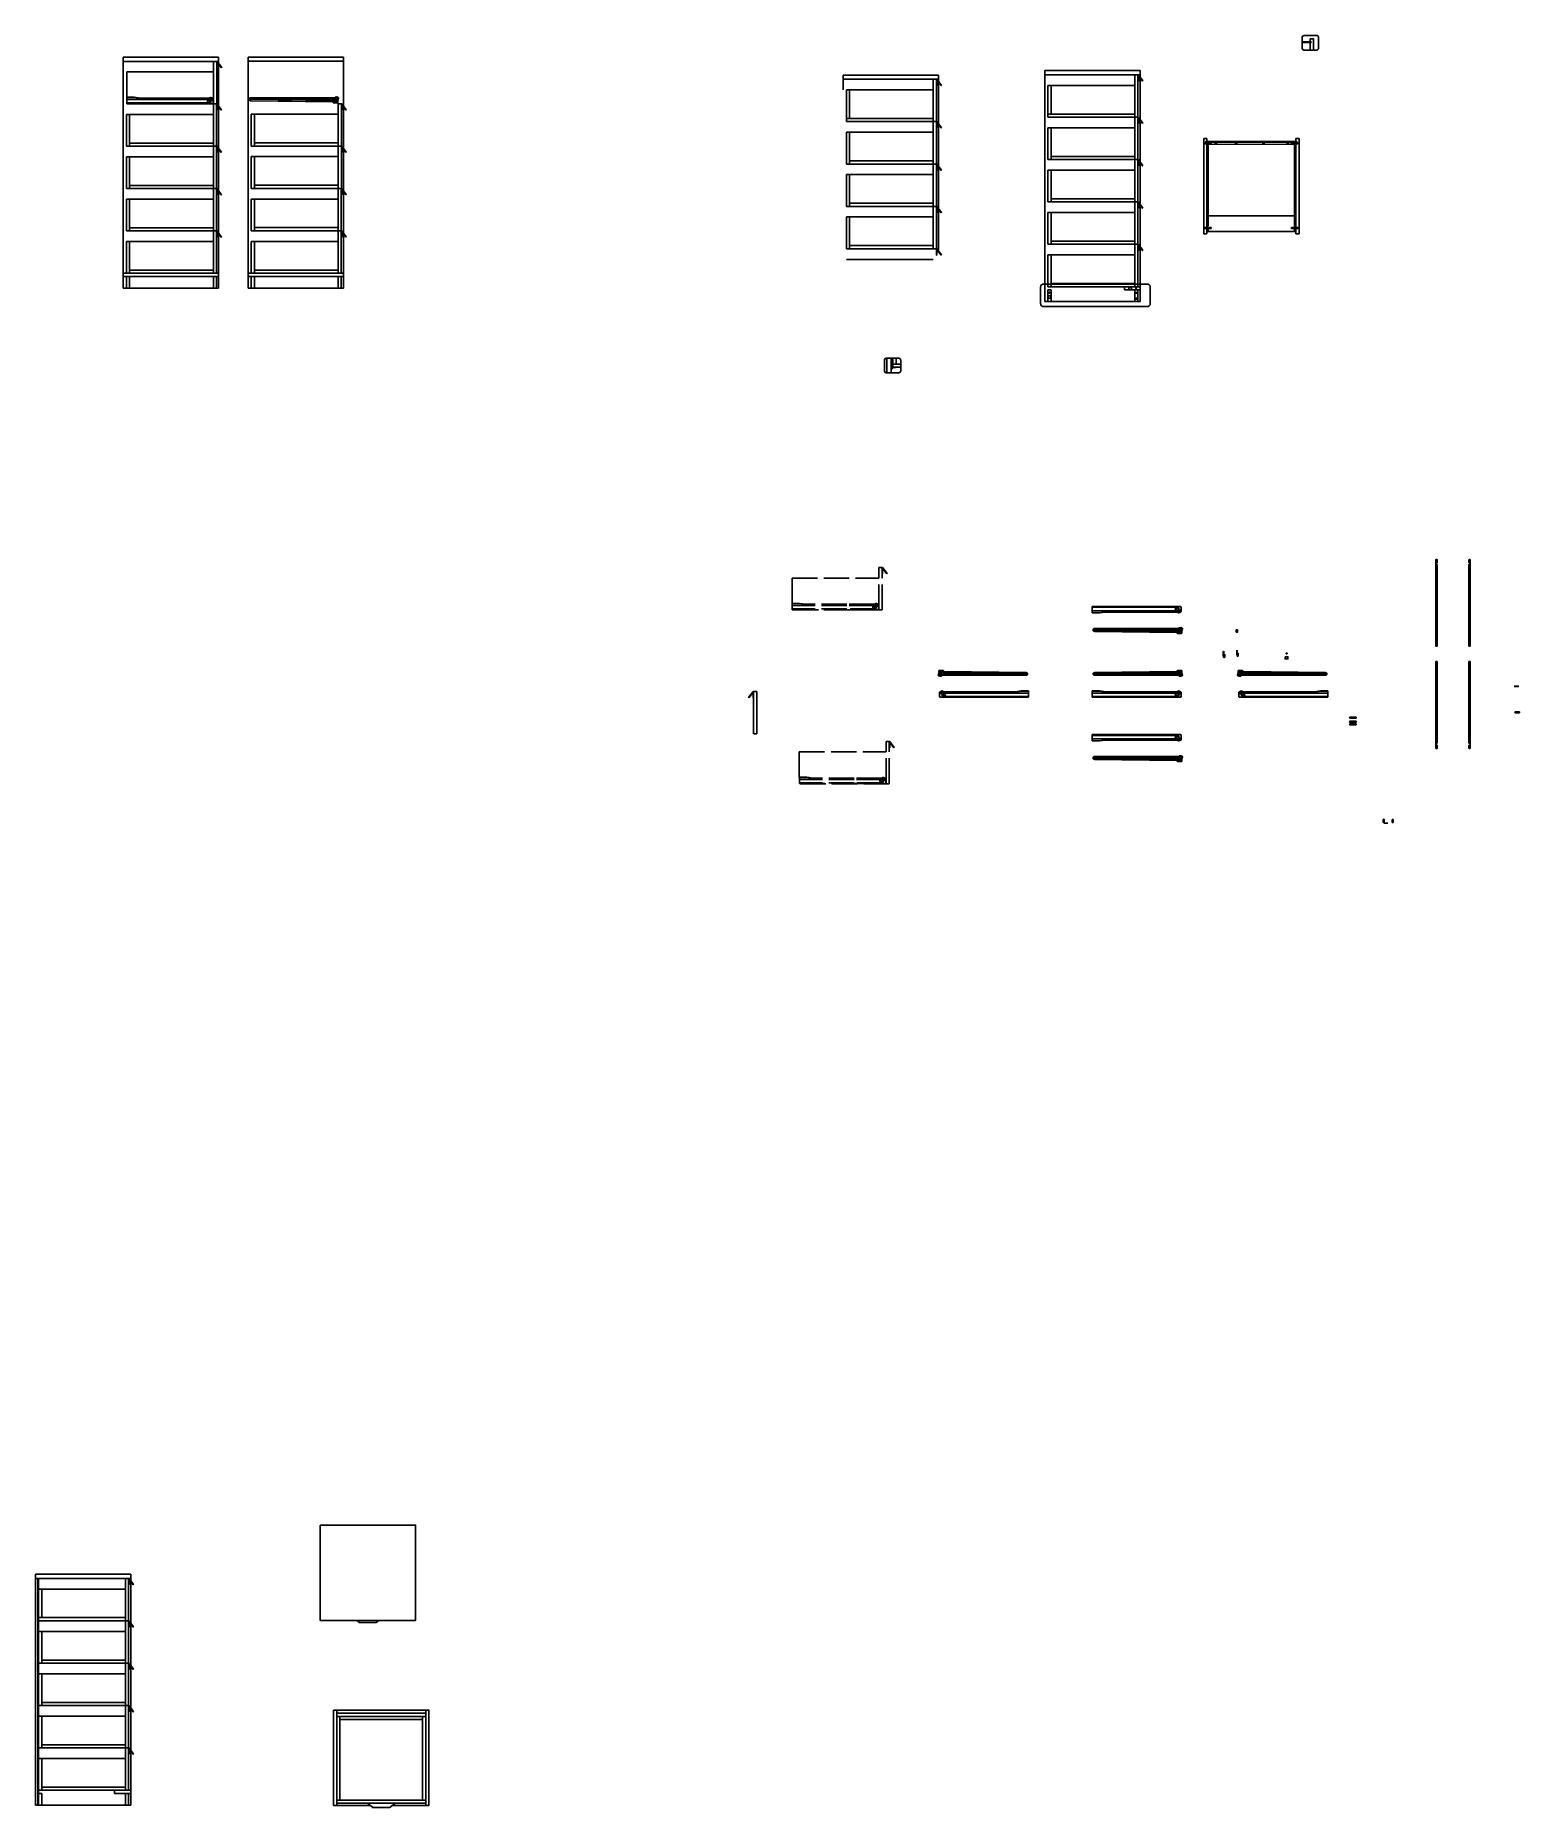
# Model space of a CAD drawing. Header units: millimetres. Extents: x -728 to 1441, y -1370 to 450.
# Drawn here: x 740 to 1441, y -387 to 450 of the extents above; entities that cross this region are included whole.
import ezdxf

# ---------------------------------------------------------------- set-up
doc = ezdxf.new("R2010")
doc.units = ezdxf.units.MM
doc.linetypes.add('ACAD_ISO02W100', pattern=[15, 12, -3])
for name, color, linetype in [('Dettagli', 252, 'Continuous'), ('Linee da tratteggiare', 9, 'ACAD_ISO02W100'), ('Simbolo zoom', 140, 'Continuous')]:
    doc.layers.add(name, color=color, linetype=linetype)
pattern_1 = [(45, (360.1036, -485.6034), (-0.4490128, 0.4490128), [])]

msp = doc.modelspace()

# ---------------------------------------------------------------- hatches: boundary and pattern name
at = {"layer": 'Dettagli'}
h = msp.add_hatch(dxfattribs=at)
h.set_pattern_fill('ANSI31', color=256, scale=0.2)
h.set_pattern_definition(pattern_1)
h.paths.add_polyline_path([(784.42, -338.65), (784.22, -338.65), (784.22, -341.65), (784.42, -341.65), (784.42, -338.99), (785.22, -340.05), (785.22, -339.71)])
h = msp.add_hatch(dxfattribs=at)
h.set_pattern_fill('ANSI31', color=256, scale=0.2)
h.set_pattern_definition(pattern_1)
h.paths.add_polyline_path([(785.22, -339.71), (785.22, -340.05), (786.42, -341.65), (786.58, -341.53)])

# ---------------------------------------------------------------- linework, layer by layer
for p, q in [((1341.97, 446.55), (1342.47, 446.55)), ((1341.98, 446.55), (1341.98, 448.06)), ((1342.47, 446.55), (1342.47, 446.25)), ((826.7, 439.34), (781.7, 439.34)), ((781.7, 439.34), (781.7, 330.34)), ((826.7, 437.34), (781.7, 437.34)), ((781.7, 437.34), (781.7, 432.34)), ((824.31, 417.38), (824.31, 437.38)), ((826.02, 437.38), (824.31, 437.38)), ((825.9, 437.34), (825.7, 437.34)), ((825.81, 417.38), (825.81, 437.38)), ((828.17, 434.5), (826.01, 437.38)), ((826.01, 434.38), (826.01, 437.04)), ((826.01, 437.04), (828.01, 434.38)), ((826.7, 330.34), (826.7, 439.34)), ((885.59, 439.4), (840.59, 439.4)), ((840.59, 439.4), (840.59, 330.4)), ((885.59, 437.4), (840.59, 437.4)), ((840.59, 437.4), (840.59, 432.4)), ((884.79, 437.4), (884.59, 437.4)), ((885.59, 330.4), (885.59, 439.4)), ((783.31, 432.38), (783.31, 417.38)), ((783.31, 432.38), (824.31, 432.38)), ((826.01, 434.38), (825.81, 434.38)), ((828.17, 434.5), (828.02, 434.38)), ((1166.56, 430.93), (1121.56, 430.93)), ((1121.56, 430.93), (1121.56, 428.93)), ((1166.56, 428.93), (1121.56, 428.93)), ((1121.56, 428.93), (1121.56, 423.93)), ((1164.06, 348.93), (1164.06, 428.93)), ((1165.56, 428.93), (1165.56, 425.93)), ((1165.76, 428.93), (1165.56, 428.93)), ((1165.56, 345.94), (1165.56, 428.93)), ((1167.92, 426.05), (1165.76, 428.93)), ((1165.76, 425.93), (1165.76, 428.59)), ((1165.76, 428.59), (1167.76, 425.93)), ((1166.55, 347.55), (1166.56, 430.93)), ((1261.65, 433.03), (1216.65, 433.03)), ((1216.65, 433.03), (1216.66, 323.97)), ((1261.65, 431.03), (1216.65, 431.03)), ((1216.65, 431.03), (1216.65, 426.03)), ((1259.15, 331.03), (1259.15, 431.04)), ((1260.65, 431.04), (1260.65, 428.04)), ((1260.85, 431.04), (1260.65, 431.04)), ((1260.65, 331.03), (1260.65, 431.04)), ((1260.65, 428.04), (1260.85, 428.04)), ((1263.01, 428.16), (1260.85, 431.04)), ((1260.85, 428.04), (1260.85, 430.69)), ((1260.85, 430.69), (1262.85, 428.04)), ((1261.63, 324.04), (1261.65, 433.03)), ((1262.85, 428.04), (1263.01, 428.16)), ((786.84, 420.43), (783.39, 420.43)), ((786.84, 420.33), (783.39, 420.33)), ((809.23, 419.43), (783.39, 419.43)), ((789.76, 419.93), (786.82, 420.33)), ((789.77, 420.03), (786.84, 420.43)), ((809.23, 419.93), (789.76, 419.93)), ((809.23, 420.03), (789.77, 420.03)), ((822.39, 420.02), (809.23, 420.03)), ((822.34, 419.92), (809.23, 419.93)), ((822.33, 419.42), (809.23, 419.43)), ((815.29, 419.47), (814.79, 419.91)), ((815.28, 419.6), (814.93, 419.93)), ((815.6, 419.93), (815.28, 419.6)), ((815.74, 419.92), (815.29, 419.47)), ((816.84, 419.47), (816.35, 419.91)), ((816.84, 419.6), (816.48, 419.93)), ((817.16, 419.93), (816.84, 419.6)), ((817.3, 419.92), (816.84, 419.47)), ((823.85, 420.02), (823.69, 420.02)), ((824.17, 417.76), (824.18, 419.78)), ((841.42, 420.11), (841.08, 419.81)), ((841.08, 419.81), (841.08, 419.07)), ((841.08, 419.8), (841.53, 419.8)), ((841.4, 419.58), (841.08, 419.58)), ((841.44, 419.47), (841.08, 419.47)), ((841.08, 419.07), (841.9, 418.72)), ((841.09, 419.73), (841.44, 419.73)), ((881.63, 420.01), (841.31, 420.01)), ((881.56, 420.11), (841.42, 420.11)), ((880.56, 418.36), (841.66, 418.82)), ((841.69, 419.8), (881.68, 419.79)), ((841.78, 419.73), (881.65, 419.6)), ((880.86, 419), (841.78, 419.46)), ((880.89, 419.2), (841.83, 419.58)), ((880.51, 418.26), (841.9, 418.72)), ((880.51, 418.26), (880.77, 417.95)), ((880.56, 418.36), (880.91, 417.93)), ((881.67, 420.41), (881.56, 420.11)), ((881.76, 420.4), (881.63, 420.01)), ((881.73, 420.51), (882.21, 420.5)), ((1123.06, 423.93), (1123.06, 408.93)), ((1123.06, 423.93), (1164.05, 423.93)), ((1124.56, 423.93), (1124.56, 410.43)), ((1165.56, 425.93), (1165.76, 425.93)), ((1167.76, 425.93), (1167.92, 426.05)), ((1218.15, 426.03), (1218.15, 411.03)), ((1218.15, 426.03), (1259.14, 426.03)), ((1219.65, 426.03), (1219.65, 412.53)), ((783.2, 412.34), (783.2, 397.34)), ((783.2, 412.34), (824.19, 412.34)), ((825.81, 417.38), (783.31, 417.38)), ((783.39, 417.44), (809.23, 417.44)), ((784.7, 412.34), (784.7, 397.34)), ((809.23, 417.44), (823.75, 417.44)), ((824.2, 337.34), (824.25, 417.35)), ((825.7, 337.34), (825.74, 417.35)), ((825.7, 414.34), (825.9, 414.34)), ((828.06, 414.46), (825.9, 417.34)), ((825.9, 414.34), (825.9, 416.99)), ((825.9, 416.99), (827.9, 414.34)), ((827.9, 414.34), (828.06, 414.46)), ((842.09, 412.4), (842.09, 397.4)), ((842.09, 412.4), (883.08, 412.4)), ((843.59, 412.4), (843.59, 397.4)), ((882.74, 417.81), (880.93, 417.83)), ((883.09, 337.4), (883.14, 417.41)), ((884.59, 417.4), (883.14, 417.4)), ((884.59, 337.4), (884.63, 417.41)), ((884.79, 417.4), (884.59, 417.4)), ((884.59, 414.4), (884.79, 414.4)), ((886.95, 414.52), (884.79, 417.4)), ((884.79, 414.4), (884.79, 417.06)), ((884.79, 417.06), (886.79, 414.4)), ((886.79, 414.4), (886.95, 414.52)), ((1164.06, 410.43), (1123.06, 410.43)), ((1259.15, 412.53), (1218.15, 412.53)), ((1260.64, 411.03), (1218.15, 411.03)), ((1260.85, 411.03), (1260.65, 411.03)), ((1263.01, 408.15), (1260.85, 411.03)), ((1260.85, 408.03), (1260.85, 410.69)), ((1260.85, 410.69), (1262.85, 408.03)), ((1165.55, 408.93), (1123.06, 408.93)), ((1123.06, 403.93), (1123.06, 388.93)), ((1123.06, 403.93), (1164.05, 403.93)), ((1124.56, 403.93), (1124.56, 388.93)), ((1165.76, 408.93), (1165.56, 408.93)), ((1165.56, 405.93), (1165.76, 405.93)), ((1167.92, 406.05), (1165.76, 408.93)), ((1165.76, 405.93), (1165.76, 408.59)), ((1165.76, 408.59), (1167.76, 405.93)), ((1167.76, 405.93), (1167.92, 406.05)), ((1218.15, 406.03), (1218.15, 391.03)), ((1218.15, 406.03), (1259.14, 406.03)), ((1219.65, 406.03), (1219.65, 391.03)), ((1260.65, 408.03), (1260.85, 408.03)), ((1262.85, 408.03), (1263.01, 408.15)), ((825.7, 397.34), (783.2, 397.34)), ((824.2, 398.84), (784.7, 398.84)), ((825.7, 398.84), (825.7, 398.84)), ((825.9, 397.33), (825.7, 397.33)), ((825.7, 394.33), (825.9, 394.33)), ((828.06, 394.45), (825.9, 397.33)), ((825.9, 394.33), (825.9, 396.99)), ((825.9, 396.99), (827.9, 394.33)), ((827.9, 394.33), (828.06, 394.45)), ((884.6, 397.4), (842.09, 397.4)), ((883.09, 398.9), (843.59, 398.9)), ((884.6, 398.9), (884.59, 398.9)), ((884.79, 397.39), (884.59, 397.39)), ((884.59, 394.39), (884.79, 394.39)), ((886.95, 394.51), (884.79, 397.39)), ((884.79, 394.39), (884.79, 397.05)), ((884.79, 397.05), (886.79, 394.39)), ((886.79, 394.39), (886.95, 394.51)), ((1291.69, 401.05), (1293.19, 401.04)), ((1291.69, 399.55), (1291.69, 398.05)), ((1295.16, 398.97), (1292.16, 398.97)), ((1295.16, 398.47), (1292.16, 398.47)), ((1293.19, 399.55), (1293.19, 401.04)), ((1293.19, 399.25), (1293.19, 398.25)), ((1293.19, 398.25), (1335.19, 398.11)), ((1293.19, 398.25), (1293.19, 357.25)), ((1293.79, 398.25), (1293.19, 398.25)), ((1293.79, 359.72), (1293.79, 398.25)), ((1336.15, 398.96), (1333.15, 398.96)), ((1336.15, 398.46), (1333.15, 398.46)), ((1334.59, 359.58), (1334.59, 398.11)), ((1334.59, 398.11), (1335.19, 398.11)), ((1335.18, 399.54), (1335.68, 399.54)), ((1335.19, 399.55), (1335.19, 401.05)), ((1335.19, 399.25), (1335.19, 399.25)), ((1335.19, 398.11), (1335.19, 357.11)), ((1335.68, 399.54), (1335.68, 399.25)), ((783.2, 392.34), (783.2, 377.34)), ((783.2, 392.34), (824.19, 392.34)), ((784.7, 392.34), (784.7, 377.34)), ((842.09, 392.4), (842.09, 377.4)), ((842.09, 392.4), (883.08, 392.4)), ((843.59, 392.4), (843.59, 377.4)), ((1165.56, 388.93), (1123.06, 388.93)), ((1164.06, 390.43), (1124.56, 390.43)), ((1165.56, 390.43), (1165.56, 390.43)), ((1165.76, 388.92), (1165.56, 388.92)), ((1165.56, 385.92), (1165.76, 385.92)), ((1167.92, 386.04), (1165.76, 388.92)), ((1165.76, 385.92), (1165.76, 388.58)), ((1165.76, 388.58), (1167.76, 385.92)), ((1167.76, 385.92), (1167.92, 386.04)), ((1260.65, 391.03), (1218.15, 391.03)), ((1218.15, 386.03), (1218.15, 371.03)), ((1218.15, 386.03), (1259.14, 386.03)), ((1259.15, 392.53), (1219.65, 392.53)), ((1219.65, 386.03), (1219.65, 371.03)), ((1260.65, 392.53), (1260.65, 392.53)), ((1260.85, 391.02), (1260.65, 391.02)), ((1260.65, 388.02), (1260.85, 388.02)), ((1263.01, 388.14), (1260.85, 391.02)), ((1260.85, 388.02), (1260.85, 390.68)), ((1260.85, 390.68), (1262.85, 388.02)), ((1262.85, 388.02), (1263.01, 388.14)), ((825.7, 377.34), (783.2, 377.34)), ((824.2, 378.84), (784.7, 378.84)), ((825.71, 378.84), (825.7, 378.84)), ((825.9, 377.34), (825.7, 377.34)), ((825.7, 377.34), (825.7, 374.34)), ((828.06, 374.46), (825.9, 377.34)), ((825.9, 374.34), (825.9, 377)), ((825.9, 377), (827.9, 374.34)), ((884.59, 377.4), (842.09, 377.4)), ((883.09, 378.9), (843.59, 378.9)), ((884.6, 378.9), (884.59, 378.9)), ((884.79, 377.41), (884.59, 377.41)), ((884.59, 377.41), (884.59, 374.41)), ((886.95, 374.53), (884.79, 377.41)), ((884.79, 374.41), (884.79, 377.06)), ((884.79, 377.06), (886.79, 374.41)), ((1123.06, 383.93), (1123.06, 368.93)), ((1123.06, 383.93), (1164.05, 383.93)), ((1124.56, 383.93), (1124.56, 368.93)), ((783.2, 372.34), (783.2, 357.34)), ((783.2, 372.34), (824.19, 372.34)), ((784.7, 372.34), (784.7, 357.34)), ((825.7, 374.34), (825.9, 374.34)), ((827.9, 374.34), (828.06, 374.46)), ((842.09, 372.4), (842.09, 357.4)), ((842.09, 372.4), (883.08, 372.4)), ((843.59, 372.4), (843.59, 357.4)), ((884.59, 374.41), (884.79, 374.41)), ((886.79, 374.41), (886.95, 374.53)), ((1165.56, 368.93), (1123.06, 368.93)), ((1164.06, 370.43), (1124.56, 370.43)), ((1165.56, 370.43), (1165.56, 370.43)), ((1165.76, 368.93), (1165.56, 368.93)), ((1165.56, 368.93), (1165.56, 365.93)), ((1167.92, 366.06), (1165.76, 368.93)), ((1165.76, 365.93), (1165.76, 368.59)), ((1165.76, 368.59), (1167.76, 365.93)), ((1260.65, 371.03), (1218.15, 371.03)), ((1259.15, 372.53), (1219.65, 372.53)), ((1260.66, 372.53), (1260.65, 372.53)), ((1260.85, 371.04), (1260.65, 371.04)), ((1260.65, 371.04), (1260.65, 368.04)), ((1260.65, 368.04), (1260.85, 368.04)), ((1263.01, 368.16), (1260.85, 371.04)), ((1260.85, 368.04), (1260.85, 370.69)), ((1260.85, 370.69), (1262.85, 368.04)), ((1262.85, 368.04), (1263.01, 368.16)), ((1123.06, 363.93), (1123.06, 348.93)), ((1123.06, 363.93), (1164.05, 363.93)), ((1124.56, 363.93), (1124.56, 348.93)), ((1165.56, 365.93), (1165.76, 365.93)), ((1167.76, 365.93), (1167.92, 366.06)), ((1218.15, 366.03), (1218.15, 351.03)), ((1218.15, 366.03), (1259.14, 366.03)), ((1219.65, 366.03), (1219.65, 351.03)), ((1293.18, 364.42), (1335.19, 364.42)), ((1293.29, 359.72), (1293.29, 357.25)), ((1293.29, 359.72), (1293.79, 359.72)), ((825.69, 357.34), (783.2, 357.34)), ((783.2, 352.34), (783.2, 337.34)), ((783.2, 352.34), (824.19, 352.34)), ((824.2, 358.84), (784.7, 358.84)), ((784.7, 352.34), (784.7, 337.34)), ((825.9, 357.34), (825.7, 357.34)), ((825.7, 354.34), (825.9, 354.34)), ((828.06, 354.46), (825.9, 357.34)), ((825.9, 354.34), (825.9, 357)), ((825.9, 357), (827.9, 354.34)), ((827.9, 354.34), (828.06, 354.46)), ((884.58, 357.4), (842.09, 357.4)), ((842.09, 352.4), (842.09, 337.4)), ((842.09, 352.4), (883.08, 352.4)), ((883.09, 358.9), (843.59, 358.9)), ((843.59, 352.4), (843.59, 337.4)), ((884.79, 357.41), (884.59, 357.41)), ((884.59, 354.41), (884.79, 354.41)), ((886.95, 354.53), (884.79, 357.41)), ((884.79, 354.41), (884.79, 357.06)), ((884.79, 357.06), (886.79, 354.41)), ((886.79, 354.41), (886.95, 354.53)), ((1259.15, 352.53), (1219.65, 352.53)), ((1295.16, 358.92), (1292.16, 358.92)), ((1295.16, 358.42), (1292.16, 358.42)), ((1293.18, 356.05), (1293.18, 357.05)), ((1293.18, 357.05), (1335.19, 357.05)), ((1293.19, 357.25), (1293.29, 357.25)), ((1293.31, 358.7), (1293.31, 357.37)), ((1293.69, 358.78), (1293.42, 358.78)), ((1293.42, 357.28), (1293.7, 357.28)), ((1293.81, 357.38), (1293.81, 358.67)), ((1336.15, 358.96), (1333.15, 358.96)), ((1336.15, 358.46), (1333.15, 358.46)), ((1334.57, 357.23), (1334.57, 358.53)), ((1335.09, 359.58), (1334.59, 359.58)), ((1334.96, 357.14), (1334.67, 357.14)), ((1334.69, 358.64), (1334.96, 358.64)), ((1335.07, 358.55), (1335.07, 357.22)), ((1335.09, 359.58), (1335.09, 357.11)), ((1335.19, 357.11), (1335.09, 357.11)), ((1165.54, 348.93), (1123.06, 348.93)), ((1123.06, 343.93), (1164.05, 343.93)), ((1164.06, 350.43), (1124.56, 350.43)), ((1165.76, 348.94), (1165.56, 348.94)), ((1165.56, 345.94), (1165.76, 345.94)), ((1167.92, 346.06), (1165.76, 348.94)), ((1165.76, 345.94), (1165.76, 348.59)), ((1165.76, 348.59), (1167.76, 345.94)), ((1167.76, 345.94), (1167.92, 346.06)), ((1260.64, 351.03), (1218.15, 351.03)), ((1218.15, 346.03), (1218.15, 331.03)), ((1218.15, 346.03), (1259.14, 346.03)), ((1219.65, 346.03), (1219.65, 331.03)), ((1260.85, 351.04), (1260.65, 351.04)), ((1260.65, 348.04), (1260.85, 348.04)), ((1263.01, 348.16), (1260.85, 351.04)), ((1260.85, 348.04), (1260.85, 350.7)), ((1260.85, 350.7), (1262.85, 348.04)), ((1262.85, 348.04), (1263.01, 348.16)), ((826.7, 335.84), (781.72, 335.84)), ((826.7, 337.34), (781.79, 337.34)), ((783.2, 335.84), (783.2, 330.29)), ((824.2, 338.84), (784.7, 338.84)), ((784.7, 335.84), (784.7, 330.34)), ((824.2, 330.36), (824.2, 335.84)), ((825.7, 330.34), (825.7, 335.84)), ((885.59, 335.9), (840.61, 335.9)), ((885.59, 337.4), (840.68, 337.4)), ((842.09, 335.9), (842.09, 330.36)), ((883.09, 338.9), (843.59, 338.9)), ((843.59, 335.9), (843.59, 330.41)), ((883.09, 330.42), (883.09, 335.9)), ((884.59, 330.4), (884.59, 335.9)), ((781.7, 330.34), (826.7, 330.34)), ((840.59, 330.4), (885.59, 330.4)), ((1218.14, 329.53), (1219.65, 329.53)), ((1261.65, 331.03), (1218.15, 331.03)), ((1218.15, 329.53), (1218.15, 323.99)), ((1259.15, 332.53), (1219.65, 332.53)), ((1219.65, 329.53), (1219.65, 324.04)), ((1254.27, 329.53), (1254.27, 331.03)), ((1261.65, 329.53), (1254.27, 329.53)), ((1259.15, 324.05), (1259.15, 329.53)), ((1260.65, 324.03), (1260.65, 329.53)), ((1216.65, 324.03), (1261.65, 324.03)), ((1144.28, 295.26), (1144.18, 295.26)), ((1144.18, 295.26), (1144.18, 293.08)), ((1144.18, 293.08), (1144.28, 293.08)), ((1144.28, 295.06), (1144.28, 295.26)), ((1144.28, 295.08), (1144.79, 295.08)), ((1144.28, 293.18), (1144.28, 295.06)), ((1144.79, 294.98), (1144.28, 294.98)), ((1144.28, 293.18), (1144.38, 293.18)), ((1144.38, 293.08), (1144.28, 293.08)), ((1144.38, 294.67), (1144.38, 293.34)), ((1144.38, 293.84), (1144.38, 292.51)), ((1144.99, 294.51), (1144.41, 294.51)), ((1144.41, 294.51), (1144.41, 294.41)), ((1144.41, 294.4), (1144.41, 294.1)), ((1144.41, 294.3), (1144.51, 294.3)), ((1144.41, 294.1), (1144.89, 294.1)), ((1144.76, 294.76), (1144.49, 294.76)), ((1144.76, 293.93), (1144.49, 293.93)), ((1144.51, 294.41), (1144.89, 294.41)), ((1144.51, 294.41), (1144.51, 294.41)), ((1144.51, 294.4), (1144.51, 294.3)), ((1144.79, 295.08), (1144.79, 294.98)), ((1144.88, 294.51), (1144.88, 294.65)), ((1144.88, 293.35), (1144.88, 294.41)), ((1144.88, 292.52), (1144.88, 293.82)), ((1144.88, 293.18), (1144.89, 293.18)), ((1144.89, 293.08), (1144.88, 293.08)), ((1144.89, 294.41), (1144.89, 292.91)), ((1144.89, 293.18), (1144.89, 293.08)), ((1146.58, 292.91), (1144.89, 292.91)), ((1144.99, 297.34), (1144.99, 293.01)), ((1148.68, 294.51), (1144.99, 294.51)), ((1148.68, 293.01), (1144.99, 293.01)), ((1146.49, 297.34), (1146.49, 294.51)), ((1146.58, 292.91), (1146.58, 293.01)), ((1144.49, 292.43), (1144.77, 292.43)), ((1401.34, 161.31), (1401.34, 202.31)), ((1401.34, 202.31), (1401.44, 202.31)), ((1401.44, 199.84), (1401.44, 202.31)), ((1401.46, 200.86), (1401.46, 202.19)), ((1401.57, 202.27), (1401.86, 202.27)), ((1401.84, 200.77), (1401.57, 200.77)), ((1401.96, 202.18), (1401.96, 200.88)), ((1416.9, 202.18), (1416.9, 200.88)), ((1417.29, 202.27), (1417.01, 202.27)), ((1417.02, 200.77), (1417.29, 200.77)), ((1417.4, 200.86), (1417.4, 202.19)), ((1417.42, 199.84), (1417.42, 202.31)), ((1417.52, 202.31), (1417.42, 202.31)), ((1417.52, 161.31), (1417.52, 202.31)), ((1401.44, 199.84), (1401.94, 199.84)), ((1401.94, 199.84), (1401.94, 161.31)), ((1416.92, 199.84), (1416.92, 161.31)), ((1417.42, 199.84), (1416.92, 199.84)), ((1239.05, 177.06), (1239.05, 180.05)), ((1239.05, 180.05), (1280.63, 180.05)), ((1279.2, 178.07), (1239.05, 178.07)), ((1242.49, 177.16), (1239.05, 177.16)), ((1242.49, 177.06), (1239.05, 177.06)), ((1245.42, 177.57), (1242.48, 177.16)), ((1245.42, 177.47), (1242.49, 177.06)), ((1279.22, 177.57), (1245.42, 177.57)), ((1279.27, 177.47), (1245.42, 177.47)), ((1272.16, 178.03), (1271.67, 177.58)), ((1272.16, 177.89), (1271.8, 177.57)), ((1272.62, 177.57), (1272.16, 178.03)), ((1272.48, 177.57), (1272.16, 177.89)), ((1273.72, 178.03), (1273.23, 177.58)), ((1273.72, 177.89), (1273.36, 177.57)), ((1274.18, 177.57), (1273.72, 178.03)), ((1274.04, 177.57), (1273.72, 177.89)), ((1280.73, 177.47), (1280.57, 177.47)), ((1281.05, 179.73), (1281.05, 177.71)), ((1239.87, 169.68), (1239.53, 169.38)), ((1239.53, 169.38), (1239.53, 168.64)), ((1239.53, 169.37), (1239.98, 169.37)), ((1239.85, 169.15), (1239.53, 169.16)), ((1239.89, 169.04), (1239.53, 169.05)), ((1239.53, 168.64), (1240.35, 168.29)), ((1239.54, 169.31), (1239.89, 169.3)), ((1280.08, 169.58), (1239.76, 169.58)), ((1280.01, 169.68), (1239.87, 169.68)), ((1279.01, 167.93), (1240.11, 168.39)), ((1240.14, 169.37), (1280.13, 169.36)), ((1240.23, 169.3), (1280.1, 169.17)), ((1279.31, 168.57), (1240.23, 169.04)), ((1279.34, 168.77), (1240.28, 169.15)), ((1278.96, 167.83), (1240.35, 168.29)), ((1278.96, 167.83), (1279.22, 167.52)), ((1279.01, 167.93), (1279.36, 167.5)), ((1281.19, 167.38), (1279.38, 167.4)), ((1280.12, 169.98), (1280.01, 169.68)), ((1280.21, 169.97), (1280.08, 169.58)), ((1280.18, 170.08), (1280.66, 170.08)), ((1307.36, 159.41), (1307.26, 159.41)), ((1307.26, 159.41), (1307.26, 157.23)), ((1307.36, 159.21), (1307.36, 159.41)), ((1307.36, 159.23), (1307.87, 159.23)), ((1307.36, 157.32), (1307.36, 159.21)), ((1307.87, 159.13), (1307.36, 159.13)), ((1401.94, 161.31), (1401.34, 161.31)), ((1416.92, 161.31), (1417.52, 161.31)), ((1301, 158.88), (1300.9, 158.88)), ((1300.9, 158.88), (1300.9, 156.7)), ((1300.9, 156.7), (1301, 156.7)), ((1301, 158.68), (1301, 158.88)), ((1301, 158.7), (1301.51, 158.7)), ((1301, 156.8), (1301, 158.68)), ((1301.51, 158.6), (1301, 158.6)), ((1301, 156.8), (1301.61, 156.8)), ((1301.61, 156.7), (1301, 156.7)), ((1301.1, 157.46), (1301.1, 156.13)), ((1301.48, 157.55), (1301.21, 157.55)), ((1301.21, 156.05), (1301.49, 156.05)), ((1301.6, 156.14), (1301.6, 157.44)), ((1307.26, 157.23), (1307.36, 157.23)), ((1307.36, 157.32), (1307.97, 157.32)), ((1307.97, 157.22), (1307.36, 157.22)), ((1307.45, 157.99), (1307.45, 156.66)), ((1307.56, 156.58), (1307.85, 156.58)), ((1307.83, 158.08), (1307.57, 158.07)), ((1307.95, 156.67), (1307.95, 157.97)), ((1401.94, 154.09), (1401.34, 154.09)), ((1401.34, 154.09), (1401.34, 113.09)), ((1401.94, 115.56), (1401.94, 154.09)), ((1416.92, 115.56), (1416.92, 154.09)), ((1416.92, 154.09), (1417.52, 154.09)), ((1417.52, 154.09), (1417.52, 113.09)), ((1166.9, 149.92), (1168.72, 149.9)), ((1167.91, 147.22), (1167.43, 147.22)), ((1167.88, 147.33), (1168.01, 147.72)), ((1207.95, 147.93), (1167.96, 147.94)), ((1167.98, 147.32), (1168.08, 147.62)), ((1207.86, 148), (1167.99, 148.13)), ((1168.01, 147.72), (1208.33, 147.72)), ((1168.08, 147.62), (1208.22, 147.62)), ((1169.09, 149.37), (1168.73, 149.8)), ((1168.75, 148.53), (1207.81, 148.15)), ((1168.78, 148.73), (1207.86, 148.26)), ((1169.13, 149.47), (1168.87, 149.78)), ((1169.09, 149.37), (1207.98, 148.91)), ((1169.13, 149.47), (1207.74, 149.01)), ((1208.56, 148.66), (1207.74, 149.01)), ((1208.56, 147.93), (1208.11, 147.93)), ((1208.2, 148.26), (1208.56, 148.26)), ((1208.55, 147.99), (1208.2, 148)), ((1208.22, 147.62), (1208.56, 147.92)), ((1208.24, 148.15), (1208.56, 148.14)), ((1208.56, 147.92), (1208.56, 148.66)), ((1239.53, 148.66), (1240.35, 149.01)), ((1239.53, 147.92), (1239.53, 148.66)), ((1239.89, 148.26), (1239.53, 148.26)), ((1239.85, 148.15), (1239.53, 148.14)), ((1239.53, 147.93), (1239.98, 147.93)), ((1239.87, 147.62), (1239.53, 147.92)), ((1239.54, 147.99), (1239.89, 148)), ((1280.08, 147.72), (1239.76, 147.72)), ((1280.01, 147.62), (1239.87, 147.62)), ((1279.01, 149.37), (1240.11, 148.91)), ((1240.14, 147.93), (1280.13, 147.94)), ((1279.31, 148.73), (1240.23, 148.26)), ((1240.23, 148), (1280.1, 148.13)), ((1279.34, 148.53), (1240.28, 148.15)), ((1278.96, 149.47), (1240.35, 149.01)), ((1278.96, 149.47), (1279.22, 149.78)), ((1279.01, 149.37), (1279.36, 149.8)), ((1281.19, 149.92), (1279.38, 149.9)), ((1280.12, 147.32), (1280.01, 147.62)), ((1280.21, 147.33), (1280.08, 147.72)), ((1280.18, 147.22), (1280.66, 147.22)), ((1308.18, 149.92), (1310, 149.9)), ((1309.19, 147.22), (1308.71, 147.22)), ((1309.16, 147.33), (1309.29, 147.72)), ((1349.23, 147.93), (1309.24, 147.94)), ((1309.25, 147.32), (1309.36, 147.62)), ((1349.14, 148), (1309.27, 148.13)), ((1309.29, 147.72), (1349.61, 147.72)), ((1309.36, 147.62), (1349.5, 147.62)), ((1310.37, 149.37), (1310.01, 149.8)), ((1310.03, 148.53), (1349.09, 148.15)), ((1310.06, 148.73), (1349.14, 148.26)), ((1310.41, 149.47), (1310.15, 149.78)), ((1310.37, 149.37), (1349.26, 148.91)), ((1310.41, 149.47), (1349.02, 149.01)), ((1349.84, 148.66), (1349.02, 149.01)), ((1349.84, 147.93), (1349.39, 147.93)), ((1349.48, 148.26), (1349.84, 148.26)), ((1349.83, 147.99), (1349.48, 148)), ((1349.5, 147.62), (1349.84, 147.92)), ((1349.52, 148.15), (1349.84, 148.14)), ((1349.84, 147.92), (1349.84, 148.66)), ((1438.17, 142.41), (1438.17, 142.51)), ((1438.17, 142.51), (1440.12, 142.51)), ((1438.17, 142.31), (1440.12, 142.31)), ((1440.12, 142.56), (1440.12, 142.26)), ((1076.89, 137.14), (1079.05, 140.02)), ((1076.89, 137.14), (1077.05, 137.03)), ((1079.05, 139.68), (1077.05, 137.02)), ((1079.04, 140.02), (1080.75, 140.02)), ((1079.05, 137.02), (1079.05, 139.68)), ((1079.05, 137.02), (1079.25, 137.02)), ((1079.25, 138.47), (1079.25, 140.02)), ((1079.25, 120.02), (1079.25, 138.27)), ((1080.75, 120.02), (1080.75, 140.02)), ((1167.04, 137.57), (1167.04, 139.59)), ((1167.37, 139.83), (1167.52, 139.83)), ((1209.04, 137.25), (1167.46, 137.25)), ((1168.83, 139.83), (1202.67, 139.83)), ((1168.87, 139.73), (1202.67, 139.73)), ((1168.89, 139.23), (1209.04, 139.23)), ((1173.92, 139.73), (1174.37, 139.27)), ((1174.05, 139.73), (1174.38, 139.41)), ((1174.37, 139.27), (1174.87, 139.72)), ((1174.38, 139.41), (1174.73, 139.73)), ((1175.47, 139.73), (1175.93, 139.27)), ((1175.61, 139.73), (1175.93, 139.41)), ((1175.93, 139.41), (1176.29, 139.73)), ((1175.93, 139.27), (1176.42, 139.72)), ((1202.67, 139.83), (1205.6, 140.24)), ((1202.68, 139.73), (1205.61, 140.14)), ((1205.6, 140.24), (1209.04, 140.24)), ((1205.6, 140.14), (1209.04, 140.14)), ((1209.04, 140.24), (1209.04, 137.25)), ((1239.05, 140.24), (1239.05, 137.25)), ((1242.49, 140.24), (1239.05, 140.24)), ((1242.49, 140.14), (1239.05, 140.14)), ((1279.2, 139.23), (1239.05, 139.23)), ((1239.05, 137.25), (1280.63, 137.25)), ((1245.42, 139.73), (1242.48, 140.14)), ((1245.42, 139.83), (1242.49, 140.24)), ((1279.27, 139.83), (1245.42, 139.83)), ((1279.22, 139.73), (1245.42, 139.73)), ((1272.16, 139.27), (1271.67, 139.72)), ((1272.16, 139.41), (1271.8, 139.73)), ((1272.62, 139.73), (1272.16, 139.27)), ((1272.48, 139.73), (1272.16, 139.41)), ((1273.72, 139.27), (1273.23, 139.72)), ((1273.72, 139.41), (1273.36, 139.73)), ((1274.18, 139.73), (1273.72, 139.27)), ((1274.04, 139.73), (1273.72, 139.41)), ((1280.73, 139.83), (1280.57, 139.83)), ((1281.05, 137.57), (1281.05, 139.59)), ((1308.32, 137.57), (1308.32, 139.59)), ((1308.65, 139.83), (1308.8, 139.83)), ((1350.32, 137.25), (1308.74, 137.25)), ((1310.11, 139.83), (1343.95, 139.83)), ((1310.15, 139.73), (1343.95, 139.73)), ((1310.17, 139.23), (1350.32, 139.23)), ((1315.2, 139.73), (1315.65, 139.27)), ((1315.33, 139.73), (1315.66, 139.41)), ((1315.65, 139.27), (1316.15, 139.72)), ((1315.66, 139.41), (1316.01, 139.73)), ((1316.75, 139.73), (1317.21, 139.27)), ((1316.89, 139.73), (1317.21, 139.41)), ((1317.21, 139.41), (1317.57, 139.73)), ((1317.21, 139.27), (1317.7, 139.72)), ((1343.95, 139.83), (1346.88, 140.24)), ((1343.96, 139.73), (1346.89, 140.14)), ((1346.88, 140.24), (1350.32, 140.24)), ((1346.88, 140.14), (1350.32, 140.14)), ((1350.32, 140.24), (1350.32, 137.25)), ((1363.62, 127.81), (1360.62, 127.81)), ((1363.62, 127.31), (1360.62, 127.31)), ((1363.62, 125.91), (1360.62, 125.91)), ((1438.7, 130.43), (1440.7, 130.43)), ((1438.7, 129.93), (1440.7, 129.93)), ((1079.26, 120.02), (1080.75, 120.02)), ((1239.05, 116.61), (1239.05, 119.6)), ((1239.05, 119.6), (1280.63, 119.6)), ((1279.2, 117.61), (1239.05, 117.61)), ((1245.42, 117.11), (1242.48, 116.71)), ((1279.22, 117.11), (1245.42, 117.11)), ((1272.16, 117.57), (1271.67, 117.12)), ((1272.16, 117.43), (1271.8, 117.11)), ((1272.62, 117.11), (1272.16, 117.57)), ((1272.48, 117.11), (1272.16, 117.43)), ((1273.72, 117.57), (1273.23, 117.12)), ((1273.72, 117.43), (1273.36, 117.11)), ((1274.18, 117.11), (1273.72, 117.57)), ((1274.04, 117.11), (1273.72, 117.43)), ((1281.05, 119.27), (1281.05, 117.25)), ((1363.62, 125.41), (1360.62, 125.41)), ((1363.62, 124.75), (1360.62, 124.75)), ((1363.62, 124.25), (1360.62, 124.25)), ((1242.49, 116.71), (1239.05, 116.71)), ((1242.49, 116.61), (1239.05, 116.61)), ((1239.87, 109.23), (1239.53, 108.92)), ((1239.53, 108.92), (1239.53, 108.18)), ((1239.53, 108.91), (1239.98, 108.91)), ((1239.54, 108.85), (1239.89, 108.85)), ((1280.08, 109.12), (1239.76, 109.13)), ((1280.01, 109.23), (1239.87, 109.23)), ((1240.14, 108.91), (1280.13, 108.91)), ((1240.23, 108.85), (1280.1, 108.71)), ((1245.42, 117.01), (1242.49, 116.61)), ((1279.27, 117.01), (1245.42, 117.01)), ((1280.12, 109.52), (1280.01, 109.23)), ((1280.21, 109.51), (1280.08, 109.12)), ((1280.18, 109.62), (1280.66, 109.62)), ((1280.73, 117.01), (1280.57, 117.01)), ((1401.34, 113.09), (1401.44, 113.09)), ((1401.44, 115.56), (1401.44, 113.09)), ((1401.44, 115.56), (1401.94, 115.56)), ((1401.46, 114.54), (1401.46, 113.21)), ((1401.84, 114.63), (1401.57, 114.63)), ((1401.57, 113.13), (1401.86, 113.13)), ((1401.96, 113.22), (1401.96, 114.52)), ((1416.9, 113.22), (1416.9, 114.52)), ((1417.42, 115.56), (1416.92, 115.56)), ((1417.29, 113.13), (1417.01, 113.13)), ((1417.02, 114.63), (1417.29, 114.63)), ((1417.4, 114.54), (1417.4, 113.21)), ((1417.42, 115.56), (1417.42, 113.09)), ((1417.52, 113.09), (1417.42, 113.09)), ((1239.85, 108.69), (1239.53, 108.7)), ((1239.89, 108.58), (1239.53, 108.59)), ((1239.53, 108.18), (1240.35, 107.83)), ((1279.01, 107.47), (1240.11, 107.93)), ((1279.31, 108.11), (1240.23, 108.58)), ((1279.34, 108.31), (1240.28, 108.69)), ((1278.96, 107.37), (1240.35, 107.83)), ((1278.96, 107.37), (1279.22, 107.06)), ((1279.01, 107.47), (1279.36, 107.05)), ((1281.19, 106.92), (1279.38, 106.94)), ((1376.41, 79.57), (1376.41, 78.24)), ((1377.02, 79.4), (1376.44, 79.4)), ((1376.44, 79.4), (1376.44, 79.3)), ((1376.44, 79.3), (1376.44, 79)), ((1376.44, 79.2), (1376.54, 79.2)), ((1376.44, 79), (1376.92, 79)), ((1376.79, 79.66), (1376.52, 79.66)), ((1376.52, 78.16), (1376.81, 78.16)), ((1376.54, 79.3), (1376.54, 79.3)), ((1376.54, 79.3), (1376.92, 79.3)), ((1376.54, 79.3), (1376.54, 79.2)), ((1376.91, 79.4), (1376.91, 79.55)), ((1376.91, 78.25), (1376.91, 79.3)), ((1376.92, 79.3), (1376.92, 77.8)), ((1378.61, 77.8), (1376.92, 77.8)), ((1378.61, 77.8), (1378.61, 77.9)), ((1380.62, 79.48), (1380.62, 78.15)), ((1380.73, 78.07), (1381.02, 78.07)), ((1381, 79.57), (1380.74, 79.57)), ((1381.12, 78.16), (1381.12, 79.46)), ((785.22, -276.65), (740.22, -276.65)), ((740.22, -276.65), (740.22, -278.65)), ((785.22, -278.65), (740.22, -278.65)), ((740.22, -278.65), (740.22, -385.69)), ((741.42, -278.65), (741.42, -385.69)), ((741.72, -278.65), (741.72, -385.69)), ((741.72, -283.65), (782.71, -283.65)), ((741.72, -283.65), (741.72, -298.65)), ((743.22, -283.65), (743.22, -297.15)), ((782.72, -378.65), (782.72, -278.65)), ((784.22, -278.65), (784.22, -281.65)), ((784.42, -278.65), (784.22, -278.65)), ((784.22, -378.65), (784.22, -278.65)), ((784.22, -281.65), (784.42, -281.65)), ((786.58, -281.53), (784.42, -278.65)), ((784.42, -281.65), (784.42, -278.99)), ((784.42, -278.99), (786.42, -281.65)), ((785.22, -385.65), (785.22, -276.65)), ((786.42, -281.65), (786.58, -281.53)), ((782.72, -297.15), (741.72, -297.15)), ((784.22, -298.65), (741.72, -298.65)), ((784.42, -298.65), (784.22, -298.65)), ((786.58, -301.53), (784.42, -298.65)), ((784.42, -301.65), (784.42, -298.99)), ((784.42, -298.99), (786.42, -301.65)), ((891.89, -298.43), (893.14, -299.43)), ((897.14, -299.43), (893.14, -299.43)), ((897.14, -299.43), (901.14, -299.43)), ((901.14, -299.43), (902.39, -298.43)), ((919.63, -297.43), (919.64, -297.43)), ((741.72, -303.65), (782.71, -303.65)), ((741.72, -303.65), (741.72, -318.65)), ((743.22, -303.65), (743.22, -318.65)), ((784.22, -301.65), (784.42, -301.65)), ((786.42, -301.65), (786.58, -301.53)), ((782.72, -317.15), (743.22, -317.15)), ((784.23, -317.15), (784.22, -317.15)), ((784.23, -318.65), (741.72, -318.65)), ((741.72, -323.65), (782.71, -323.65)), ((741.72, -323.65), (741.72, -338.65)), ((743.22, -323.65), (743.22, -338.65)), ((784.42, -318.66), (784.22, -318.66)), ((784.22, -321.66), (784.42, -321.66)), ((786.58, -321.54), (784.42, -318.66)), ((784.42, -321.66), (784.42, -319)), ((784.42, -319), (786.42, -321.66)), ((786.42, -321.66), (786.58, -321.54)), ((784.22, -338.65), (741.72, -338.65)), ((782.72, -337.15), (743.22, -337.15)), ((784.23, -337.15), (784.22, -337.15)), ((784.42, -338.65), (784.22, -338.65)), ((784.22, -338.65), (784.22, -341.65)), ((784.22, -341.65), (784.42, -341.65)), ((786.58, -341.53), (784.42, -338.65)), ((784.42, -341.65), (784.42, -338.99)), ((784.42, -338.99), (786.42, -341.65)), ((786.42, -341.65), (786.58, -341.53)), ((880.96, -342.28), (880.96, -343.78)), ((882.46, -342.28), (882.46, -340.79)), ((924.46, -342.28), (924.46, -340.78)), ((741.72, -343.65), (782.71, -343.65)), ((741.72, -343.65), (741.72, -358.65)), ((743.22, -343.65), (743.22, -358.65)), ((882.46, -343.78), (924.46, -343.78)), ((883.96, -383.26), (883.96, -343.78)), ((883.96, -345.28), (922.98, -345.28)), ((922.98, -383.28), (922.98, -343.77)), ((784.21, -358.65), (741.72, -358.65)), ((782.72, -357.15), (743.22, -357.15)), ((784.42, -358.65), (784.22, -358.65)), ((786.58, -361.53), (784.42, -358.65)), ((784.42, -361.65), (784.42, -358.99)), ((784.42, -358.99), (786.42, -361.65)), ((741.72, -363.65), (782.71, -363.65)), ((741.72, -363.65), (741.72, -378.65)), ((743.22, -363.65), (743.22, -378.65)), ((784.22, -361.65), (784.42, -361.65)), ((786.42, -361.65), (786.58, -361.53)), ((785.22, -378.65), (741.72, -378.65)), ((741.72, -380.15), (741.72, -385.69)), ((741.72, -380.15), (743.22, -380.15)), ((782.72, -377.15), (743.22, -377.15)), ((743.22, -380.15), (743.22, -385.65)), ((777.52, -380.15), (777.52, -378.65)), ((785.22, -380.15), (777.52, -380.15)), ((782.72, -385.63), (782.72, -380.15)), ((784.22, -385.65), (784.22, -380.15)), ((882.44, -383.28), (924.48, -383.28)), ((924.48, -383.28), (922.98, -383.28)), ((740.22, -385.65), (785.22, -385.65)), ((882.46, -384.78), (924.42, -384.78)), ((896.96, -384.78), (899.46, -386.78)), ((903.46, -386.78), (899.46, -386.78)), ((903.46, -386.78), (907.46, -386.78)), ((907.46, -386.78), (909.96, -384.78))]:
    msp.add_line(p, q)
for points in [[(1338.19, 446.55), (1341.98, 446.55), (1341.98, 446.55)], [(1338.19, 446.25), (1342.47, 446.25)], [(1341.98, 448.05), (1343.48, 448.05), (1343.48, 442.67)], [(1341.98, 446.25), (1341.98, 442.67)], [(809.23, 417.77), (783.39, 417.77)], [(1293.18, 356.05), (1291.69, 356.05), (1291.69, 401.05)], [(1293.19, 399.55), (1292.69, 399.55), (1292.69, 399.25), (1292.69, 399.25), (1335.68, 399.25)], [(1293.19, 399.55), (1335.19, 399.55), (1335.19, 399.54)], [(1293.19, 356.02), (1293.19, 399.25)], [(1335.19, 401.05), (1336.69, 401.05), (1336.69, 356.05), (1335.21, 356.05)], [(1335.19, 399.25), (1335.19, 356.04)], [(1142.19, 290.4), (1142.19, 297.34)], [(1144.19, 290.4), (1144.19, 297.34)], [(874.63, -253.43), (919.63, -253.43), (919.63, -298.43), (874.63, -298.43), (874.63, -253.43)], [(880.96, -340.78), (925.96, -340.78), (925.96, -385.78), (908.71, -385.78)], [(898.21, -385.78), (880.96, -385.78), (880.96, -340.78)], [(882.46, -342.28), (924.46, -342.28), (924.46, -385.79)], [(882.46, -385.81), (882.46, -342.28)]]:
    msp.add_lwpolyline(points)
for points in [[(823.07, 418.89, -0.237983), (822.73, 417.77), (809.23, 417.77)], [(823.85, 420.02, -0.354495), (824.17, 419.78, 0.606196)], [(880.86, 419, -0.171809), (881.14, 418.48, 0.222794), (881.46, 418.16, -0.006503), (882.21, 418.16, 0.379769), (882.44, 418.49, -0.001987), (882.45, 419.07, -0.001987)], [(880.89, 419.2, -0.233437), (881.3, 418.59, 0.278581), (881.48, 418.36, -0.005694), (882.13, 418.36, 0.413448), (882.24, 418.48, -0.002186), (882.25, 419.12, -0.002186)], [(881.8, 419.6, 0.006371), (881.65, 419.6)], [(881.66, 420.4, -0.171693), (881.73, 420.51, -1.79937)], [(881.77, 419.8, 0.004678), (881.68, 419.79)], [(881.76, 420.39, -0.281824), (881.88, 420.5, -6.460955)], [(882.74, 417.81, 0.422039), (882.95, 418.03), (882.95, 419.21)], [(824.17, 417.77, -0.355381), (823.75, 417.44, 0.990509)], [(880.77, 417.95, 0.191725), (880.93, 417.83, -0.352144)], [(880.91, 417.93, 0.258293), (881.09, 417.83, 2.069654)], [(1292.16, 398.97, 0.408688), (1292.16, 398.47, 0.002507)], [(1295.16, 398.97, -0.348554), (1295.16, 398.47, 0.237997)], [(1333.15, 398.96, 0.408688), (1333.15, 398.46, 0.002507)], [(1336.15, 398.96, -0.348554), (1336.15, 398.46, 0.237997)], [(1292.16, 358.92, 0.408688), (1292.16, 358.42, 0.002507)], [(1293.42, 358.78, 0.227707), (1293.31, 358.69, 5.44462)], [(1293.31, 357.37, 0.280339), (1293.42, 357.28, -2.1226)], [(1293.69, 358.78, -0.258742), (1293.81, 358.67, 0.881598)], [(1293.81, 357.38, -0.410586), (1293.7, 357.28, 1.426732)], [(1295.16, 358.92, -0.348554), (1295.16, 358.42, 0.237997)], [(1333.15, 358.96, 0.408688), (1333.15, 358.46, 0.002507)], [(1334.69, 358.64, 0.258742), (1334.57, 358.53, -0.881598)], [(1334.57, 357.24, 0.410586), (1334.67, 357.14, -1.426732)], [(1334.95, 358.64, -0.227707), (1335.07, 358.55, -5.44462)], [(1335.07, 357.22, -0.280339), (1334.96, 357.14, 2.1226)], [(1336.15, 358.96, -0.348554), (1336.15, 358.46, 0.237997)], [(1144.49, 294.76, 0.227707), (1144.38, 294.67, 5.44462)], [(1144.49, 293.93, 0.227707), (1144.38, 293.84, 5.44462)], [(1144.76, 294.76, -0.258742), (1144.88, 294.65, 0.881598)], [(1144.76, 293.93, -0.258742), (1144.88, 293.82, 0.881598)], [(1144.88, 293.36, -0.031283), (1144.88, 293.34, -0.031283)], [(1144.38, 292.51, 0.280339), (1144.49, 292.43, -2.1226)], [(1144.88, 292.52, -0.410586), (1144.77, 292.43, 1.426732)], [(1401.46, 202.19, -0.280339), (1401.57, 202.27, 2.1226)], [(1401.58, 200.77, -0.227707), (1401.46, 200.86, -5.44462)], [(1401.84, 200.77, 0.258742), (1401.96, 200.88, -0.881598)], [(1401.96, 202.18, 0.410586), (1401.86, 202.27, -1.426732)], [(1416.9, 202.18, -0.410586), (1417.01, 202.27, 1.426732)], [(1417.02, 200.77, -0.258742), (1416.9, 200.88, 0.881598)], [(1417.4, 202.19, 0.280339), (1417.29, 202.27, -2.1226)], [(1417.29, 200.77, 0.227707), (1417.4, 200.86, 5.44462)], [(1279.95, 178.6, 0.237983), (1279.61, 179.72), (1239.05, 179.72)], [(1281.05, 179.73, 0.355381), (1280.63, 180.05, -0.990509)], [(1280.72, 177.47, 0.354495), (1281.05, 177.71, -0.606196)], [(1279.22, 167.52, 0.191725), (1279.38, 167.4, -0.352144)], [(1279.31, 168.57, -0.171809), (1279.59, 168.05, 0.222794), (1279.91, 167.73, -0.006503), (1280.66, 167.73, 0.379769), (1280.89, 168.06, -0.001987), (1280.9, 168.65, -0.001987)], [(1279.34, 168.77, -0.233437), (1279.75, 168.17, 0.278581), (1279.93, 167.93, -0.005694), (1280.58, 167.94, 0.413448), (1280.69, 168.05, -0.002186), (1280.7, 168.69, -0.002186)], [(1279.36, 167.5, 0.258293), (1279.54, 167.4, 2.069654)], [(1280.25, 169.17, 0.006371), (1280.1, 169.17)], [(1280.11, 169.97, -0.171693), (1280.18, 170.08, -1.79937)], [(1280.22, 169.37, 0.004678), (1280.13, 169.36)], [(1280.21, 169.97, -0.281824), (1280.33, 170.08, -6.460955)], [(1281.19, 167.38, 0.422039), (1281.4, 167.6), (1281.4, 168.78)], [(1301.21, 157.55, 0.227707), (1301.1, 157.46, 5.44462)], [(1301.1, 156.13, 0.280339), (1301.21, 156.05, -2.1226)], [(1301.48, 157.55, -0.258742), (1301.6, 157.44, 0.881598)], [(1301.6, 156.14, -0.410586), (1301.49, 156.05, 1.426732)], [(1307.57, 158.08, 0.227707), (1307.45, 157.99, 5.44462)], [(1307.45, 156.66, 0.280339), (1307.56, 156.58, -2.1226)], [(1307.83, 158.08, -0.258742), (1307.95, 157.97, 0.881598)], [(1307.95, 156.67, -0.410586), (1307.85, 156.58, 1.426732)], [(1166.9, 149.92, 0.422039), (1166.69, 149.7), (1166.69, 148.52)], [(1168.78, 148.73, -0.171809), (1168.5, 149.25, 0.222794), (1168.18, 149.57, -0.006503), (1167.44, 149.57, 0.379769), (1167.2, 149.24, -0.001987), (1167.2, 148.65, -0.001987)], [(1168.75, 148.53, -0.233437), (1168.34, 149.13, 0.278581), (1168.16, 149.37, -0.005694), (1167.51, 149.37, 0.413448), (1167.4, 149.25, -0.002186), (1167.39, 148.61, -0.002186)], [(1167.88, 147.33, -0.281824), (1167.76, 147.22, -6.460955)], [(1167.84, 148.13, 0.006371), (1167.99, 148.13)], [(1167.87, 147.93, 0.004678), (1167.96, 147.94)], [(1167.98, 147.33, -0.171693), (1167.91, 147.22, -1.79937)], [(1168.73, 149.8, 0.258293), (1168.56, 149.9, 2.069654)], [(1168.87, 149.78, 0.191725), (1168.71, 149.9, -0.352144)], [(1279.22, 149.78, -0.191725), (1279.38, 149.9, 0.352144)], [(1279.31, 148.73, 0.171809), (1279.59, 149.25, -0.222794), (1279.91, 149.57, 0.006503), (1280.66, 149.57, -0.379769), (1280.89, 149.24, 0.001987), (1280.9, 148.65, 0.001987)], [(1279.34, 148.53, 0.233437), (1279.75, 149.13, -0.278581), (1279.93, 149.37, 0.005694), (1280.58, 149.37, -0.413448), (1280.69, 149.25, 0.002186), (1280.7, 148.61, 0.002186)], [(1279.36, 149.8, -0.258293), (1279.54, 149.9, -2.069654)], [(1280.25, 148.13, -0.006371), (1280.1, 148.13)], [(1280.11, 147.33, 0.171693), (1280.18, 147.22, 1.79937)], [(1280.22, 147.93, -0.004678), (1280.13, 147.94)], [(1280.21, 147.33, 0.281824), (1280.33, 147.22, 6.460955)], [(1281.19, 149.92, -0.422039), (1281.4, 149.7), (1281.4, 148.52)], [(1308.18, 149.92, 0.422039), (1307.97, 149.7), (1307.97, 148.52)], [(1310.06, 148.73, -0.171809), (1309.78, 149.25, 0.222794), (1309.46, 149.57, -0.006503), (1308.72, 149.57, 0.379769), (1308.48, 149.24, -0.001987), (1308.48, 148.65, -0.001987)], [(1310.03, 148.53, -0.233437), (1309.62, 149.13, 0.278581), (1309.44, 149.37, -0.005694), (1308.79, 149.37, 0.413448), (1308.68, 149.25, -0.002186), (1308.67, 148.61, -0.002186)], [(1309.16, 147.33, -0.281824), (1309.04, 147.22, -6.460955)], [(1309.12, 148.13, 0.006371), (1309.27, 148.13)], [(1309.15, 147.93, 0.004678), (1309.24, 147.94)], [(1309.26, 147.33, -0.171693), (1309.19, 147.22, -1.79937)], [(1310.01, 149.8, 0.258293), (1309.84, 149.9, 2.069654)], [(1310.15, 149.78, 0.191725), (1309.99, 149.9, -0.352144)], [(1440.12, 142.56, -0.711505), (1440.12, 142.26, -0.979828)], [(1167.37, 139.83, 0.354495), (1167.04, 139.59, -0.606196)], [(1167.04, 137.57, 0.355381), (1167.46, 137.25, -0.990509)], [(1168.14, 138.7, 0.237983), (1168.49, 137.58), (1209.04, 137.58)], [(1279.95, 138.7, -0.237983), (1279.61, 137.58), (1239.05, 137.58)], [(1281.05, 137.57, -0.355381), (1280.63, 137.25, 0.990509)], [(1280.72, 139.83, -0.354495), (1281.05, 139.59, 0.606196)], [(1308.65, 139.83, 0.354495), (1308.32, 139.59, -0.606196)], [(1308.32, 137.57, 0.355381), (1308.74, 137.25, -0.990509)], [(1309.42, 138.7, 0.237983), (1309.77, 137.58), (1350.32, 137.58)], [(1360.62, 127.81, 0.408688), (1360.62, 127.31, 0.002507)], [(1360.62, 125.91, 0.408688), (1360.62, 125.41, 0.002507)], [(1363.62, 127.81, -0.348554), (1363.62, 127.31, 0.237997)], [(1363.62, 125.91, -0.348554), (1363.62, 125.41, 0.237997)], [(1438.7, 130.43, 0.408688), (1438.7, 129.93, 0.002507)], [(1440.7, 130.43, -0.348554), (1440.7, 129.93, 0.237997)], [(1279.95, 118.14, 0.237983), (1279.61, 119.27), (1239.05, 119.27)], [(1281.05, 119.27, 0.355381), (1280.63, 119.6, -0.990509)], [(1280.72, 117.01, 0.354495), (1281.05, 117.25, -0.606196)], [(1360.62, 124.75, 0.408688), (1360.62, 124.25, 0.002507)], [(1363.62, 124.75, -0.348554), (1363.62, 124.25, 0.237997)], [(1280.11, 109.51, -0.171693), (1280.18, 109.62, -1.79937)], [(1280.22, 108.91, 0.004678), (1280.13, 108.91)], [(1280.21, 109.51, -0.281824), (1280.33, 109.62, -6.460955)], [(1401.58, 114.63, 0.227707), (1401.46, 114.54, 5.44462)], [(1401.46, 113.21, 0.280339), (1401.57, 113.13, -2.1226)], [(1401.84, 114.63, -0.258742), (1401.96, 114.52, 0.881598)], [(1401.96, 113.22, -0.410586), (1401.86, 113.13, 1.426732)], [(1417.02, 114.63, 0.258742), (1416.9, 114.52, -0.881598)], [(1416.9, 113.22, 0.410586), (1417.01, 113.13, -1.426732)], [(1417.29, 114.63, -0.227707), (1417.4, 114.54, -5.44462)], [(1417.4, 113.21, -0.280339), (1417.29, 113.13, 2.1226)], [(1279.22, 107.06, 0.191725), (1279.38, 106.94, -0.352144)], [(1279.31, 108.11, -0.171809), (1279.59, 107.59, 0.222794), (1279.91, 107.27, -0.006503), (1280.66, 107.28, 0.379769), (1280.89, 107.61, -0.001987), (1280.9, 108.19, -0.001987)], [(1279.34, 108.31, -0.233437), (1279.75, 107.71, 0.278581), (1279.93, 107.47, -0.005694), (1280.58, 107.48, 0.413448), (1280.69, 107.59, -0.002186), (1280.7, 108.23, -0.002186)], [(1279.36, 107.05, 0.258293), (1279.54, 106.94, 2.069654)], [(1280.25, 108.71, 0.006371), (1280.1, 108.71)], [(1281.19, 106.92, 0.422039), (1281.4, 107.14), (1281.4, 108.32)], [(1376.52, 79.66, 0.227707), (1376.41, 79.57, 5.44462)], [(1376.41, 78.24, 0.280339), (1376.52, 78.16, -2.1226)], [(1376.79, 79.66, -0.258742), (1376.91, 79.55, 0.881598)], [(1376.91, 78.25, -0.410586), (1376.81, 78.16, 1.426732)], [(1380.74, 79.57, 0.227707), (1380.62, 79.48, 5.44462)], [(1380.62, 78.15, 0.280339), (1380.73, 78.07, -2.1226)], [(1381, 79.57, -0.258742), (1381.12, 79.46, 0.881598)], [(1381.12, 78.17, -0.410586), (1381.02, 78.07, 1.426732)]]:
    msp.add_lwpolyline(points, format="xyb")
for points in [[(1297.08, 399.54), (1297.69, 399.54), (1297.69, 398.47), (1297.08, 398.47)], [(1306.74, 399.54), (1307.35, 399.54), (1307.35, 398.47), (1306.74, 398.47)], [(1319.64, 399.54), (1320.25, 399.54), (1320.25, 398.47), (1319.64, 398.47)], [(1331.03, 399.55), (1331.64, 399.55), (1331.64, 398.48), (1331.03, 398.48)], [(1218.23, 326.65), (1219.56, 326.65), (1219.56, 325.6), (1218.23, 325.6)], [(1256.3, 330.81), (1257.64, 330.81), (1257.64, 329.76), (1256.3, 329.76)], [(1307.07, 169.05), (1307.68, 169.05), (1307.68, 167.98), (1307.07, 167.98)], [(1330.12, 156.39), (1331.46, 156.39), (1331.46, 155.35), (1330.12, 155.35)]]:
    msp.add_lwpolyline(points, close=True)
for centre, radius in [((821.86, 418.63), 0.486), ((823.04, 419.65), 0.75), ((823.04, 419.65), 0.25), ((841.61, 419.6), 0.216), ((881.76, 418.95), 0.216), ((882.52, 419.82), 0.75), ((882.52, 419.82), 0.25), ((1218.89, 328.2), 0.25), ((1259.84, 330.3), 0.25), ((1259.91, 328.1), 0.25), ((1259.91, 325.36), 0.25), ((1278.73, 178.86), 0.486), ((1279.92, 177.84), 0.75), ((1279.92, 177.84), 0.25), ((1240.06, 169.17), 0.216), ((1280.21, 168.53), 0.216), ((1280.97, 169.39), 0.75), ((1280.97, 169.39), 0.25), ((1330.85, 157.94), 0.25), ((1167.12, 147.91), 0.75), ((1167.12, 147.91), 0.25), ((1167.88, 148.77), 0.216), ((1208.03, 148.13), 0.216), ((1240.06, 148.13), 0.216), ((1280.21, 148.77), 0.216), ((1280.97, 147.91), 0.75), ((1280.97, 147.91), 0.25), ((1308.4, 147.91), 0.75), ((1308.4, 147.91), 0.25), ((1309.16, 148.77), 0.216), ((1349.31, 148.13), 0.216), ((1168.17, 139.46), 0.75), ((1168.17, 139.46), 0.25), ((1169.36, 138.44), 0.486), ((1278.73, 138.44), 0.486), ((1279.92, 139.46), 0.75), ((1279.92, 139.46), 0.25), ((1309.45, 139.46), 0.75), ((1309.45, 139.46), 0.25), ((1310.64, 138.44), 0.486), ((1278.73, 118.41), 0.486), ((1279.92, 117.38), 0.75), ((1279.92, 117.38), 0.25), ((1240.06, 108.71), 0.216), ((1280.97, 108.93), 0.75), ((1280.97, 108.93), 0.25), ((1280.21, 108.07), 0.216)]:
    msp.add_circle(centre, radius)
at = {"layer": 'Linee da tratteggiare'}
for p, q in [((1097.37, 193.53), (1097.37, 178.53)), ((1097.37, 193.53), (1138.36, 193.53)), ((1138.37, 178.53), (1138.37, 198.53)), ((1140.08, 198.52), (1138.37, 198.52)), ((1139.87, 178.53), (1139.87, 198.53)), ((1140.07, 195.53), (1139.87, 195.53)), ((1142.23, 195.65), (1140.07, 198.53)), ((1140.07, 195.53), (1140.07, 198.19)), ((1140.07, 198.19), (1142.07, 195.53)), ((1142.23, 195.65), (1142.08, 195.53)), ((1139.87, 178.53), (1097.37, 178.53)), ((1097.44, 181.58), (1097.44, 178.59)), ((1100.9, 181.58), (1097.45, 181.58)), ((1100.9, 181.48), (1097.45, 181.48)), ((1123.29, 180.57), (1097.45, 180.58)), ((1097.45, 178.59), (1123.29, 178.59)), ((1103.82, 181.08), (1100.88, 181.48)), ((1103.83, 181.18), (1100.9, 181.58)), ((1123.29, 181.07), (1103.82, 181.08)), ((1123.29, 181.17), (1103.83, 181.18)), ((1136.45, 181.17), (1123.29, 181.17)), ((1136.4, 181.07), (1123.29, 181.07)), ((1136.39, 180.57), (1123.29, 180.57)), ((1123.29, 178.59), (1137.81, 178.59)), ((1129.35, 180.61), (1128.85, 181.06)), ((1129.34, 180.75), (1128.99, 181.07)), ((1129.66, 181.07), (1129.34, 180.75)), ((1129.8, 181.07), (1129.35, 180.61)), ((1130.9, 180.61), (1130.41, 181.06)), ((1130.9, 180.75), (1130.54, 181.07)), ((1131.36, 181.07), (1130.9, 180.61)), ((1131.22, 181.07), (1130.9, 180.75)), ((1137.91, 181.17), (1137.75, 181.17)), ((1138.23, 178.91), (1138.23, 180.93)), ((1100.77, 111.43), (1100.77, 96.43)), ((1100.77, 111.43), (1141.76, 111.43)), ((1141.77, 96.43), (1141.77, 116.43)), ((1143.47, 116.43), (1141.77, 116.43)), ((1143.46, 113.43), (1143.26, 113.43)), ((1143.27, 96.43), (1143.27, 116.43)), ((1145.63, 113.55), (1143.47, 116.43)), ((1143.47, 113.43), (1143.47, 116.09)), ((1143.47, 116.09), (1145.47, 113.43)), ((1145.62, 113.55), (1145.47, 113.44)), ((1143.26, 96.43), (1100.77, 96.43)), ((1100.83, 99.48), (1100.83, 96.49)), ((1104.29, 99.48), (1100.84, 99.48)), ((1104.29, 99.38), (1100.84, 99.38)), ((1126.68, 98.48), (1100.84, 98.48)), ((1100.84, 96.49), (1126.68, 96.49)), ((1107.21, 98.98), (1104.27, 99.38)), ((1107.22, 99.08), (1104.29, 99.48)), ((1126.68, 98.98), (1107.21, 98.98)), ((1126.68, 99.08), (1107.22, 99.08)), ((1139.84, 99.08), (1126.68, 99.08)), ((1139.79, 98.98), (1126.68, 98.98)), ((1139.78, 98.48), (1126.68, 98.48)), ((1126.68, 96.49), (1141.2, 96.49)), ((1132.74, 98.52), (1132.24, 98.96)), ((1132.73, 98.66), (1132.38, 98.98)), ((1133.06, 98.98), (1132.73, 98.66)), ((1133.19, 98.98), (1132.74, 98.52)), ((1134.3, 98.52), (1133.8, 98.96)), ((1134.29, 98.66), (1133.94, 98.98)), ((1134.61, 98.98), (1134.29, 98.66)), ((1134.75, 98.98), (1134.3, 98.52)), ((1141.3, 99.08), (1141.14, 99.08)), ((1141.62, 96.82), (1141.63, 98.84))]:
    msp.add_line(p, q, dxfattribs=at)
for points in [[(1123.29, 178.92), (1097.45, 178.92)], [(1126.68, 96.82), (1100.84, 96.82)]]:
    msp.add_lwpolyline(points, dxfattribs=at)
for points in [[(1137.13, 180.04, -0.237983), (1136.79, 178.92), (1123.29, 178.92)], [(1138.23, 178.92, -0.355381), (1137.81, 178.59, 0.990509)], [(1137.91, 181.17, -0.354495), (1138.23, 180.93, 0.606196)], [(1140.52, 97.94, -0.237983), (1140.18, 96.82), (1126.68, 96.82)], [(1141.62, 96.82, -0.355381), (1141.2, 96.49, 0.990509)], [(1141.3, 99.08, -0.354495), (1141.63, 98.84, 0.606196)]]:
    msp.add_lwpolyline(points, format="xyb", dxfattribs=at)
for centre, radius in [((1135.92, 179.78), 0.486), ((1137.1, 180.8), 0.75), ((1137.1, 180.8), 0.25), ((1139.31, 97.68), 0.486), ((1140.49, 98.71), 0.75), ((1140.49, 98.71), 0.25)]:
    msp.add_circle(centre, radius, dxfattribs=at)
at = {"layer": 'Simbolo zoom'}
for p, q in [((1216.19, 332.23), (1264.97, 332.23)), ((1216.19, 321.65), (1264.9, 321.65))]:
    msp.add_line(p, q, dxfattribs=at)
for points in [[(1338.19, 448.46, -0.430426), (1339.05, 449.61), (1344.94, 449.61, -0.443059), (1345.89, 448.56), (1345.89, 443.63, -0.40421), (1344.97, 442.67), (1338.98, 442.67, -0.413975), (1338.19, 443.46, -0.000859), (1338.19, 448.46, -0.999187)], [(1214.67, 326.93), (1214.67, 330.8, -0.433709), (1216.19, 332.23, 0.03067)], [(1214.67, 326.95), (1214.67, 323.08, 0.433709), (1216.19, 321.65, -0.03067)], [(1266.46, 326.93), (1266.46, 330.8, 0.433709), (1264.93, 332.23, -0.03067)], [(1266.46, 326.95), (1266.46, 323.08, -0.433709), (1264.93, 321.65, 0.03067)], [(1140.98, 296.19, -0.430426), (1141.83, 297.34), (1147.72, 297.34, -0.443059), (1148.68, 296.29), (1148.68, 291.36, -0.40421), (1147.76, 290.4), (1141.77, 290.4, -0.413975), (1140.98, 291.19, -0.000859), (1140.98, 296.19, -0.999187)]]:
    msp.add_lwpolyline(points, format="xyb", dxfattribs=at)

doc.saveas('drawing.dxf')
